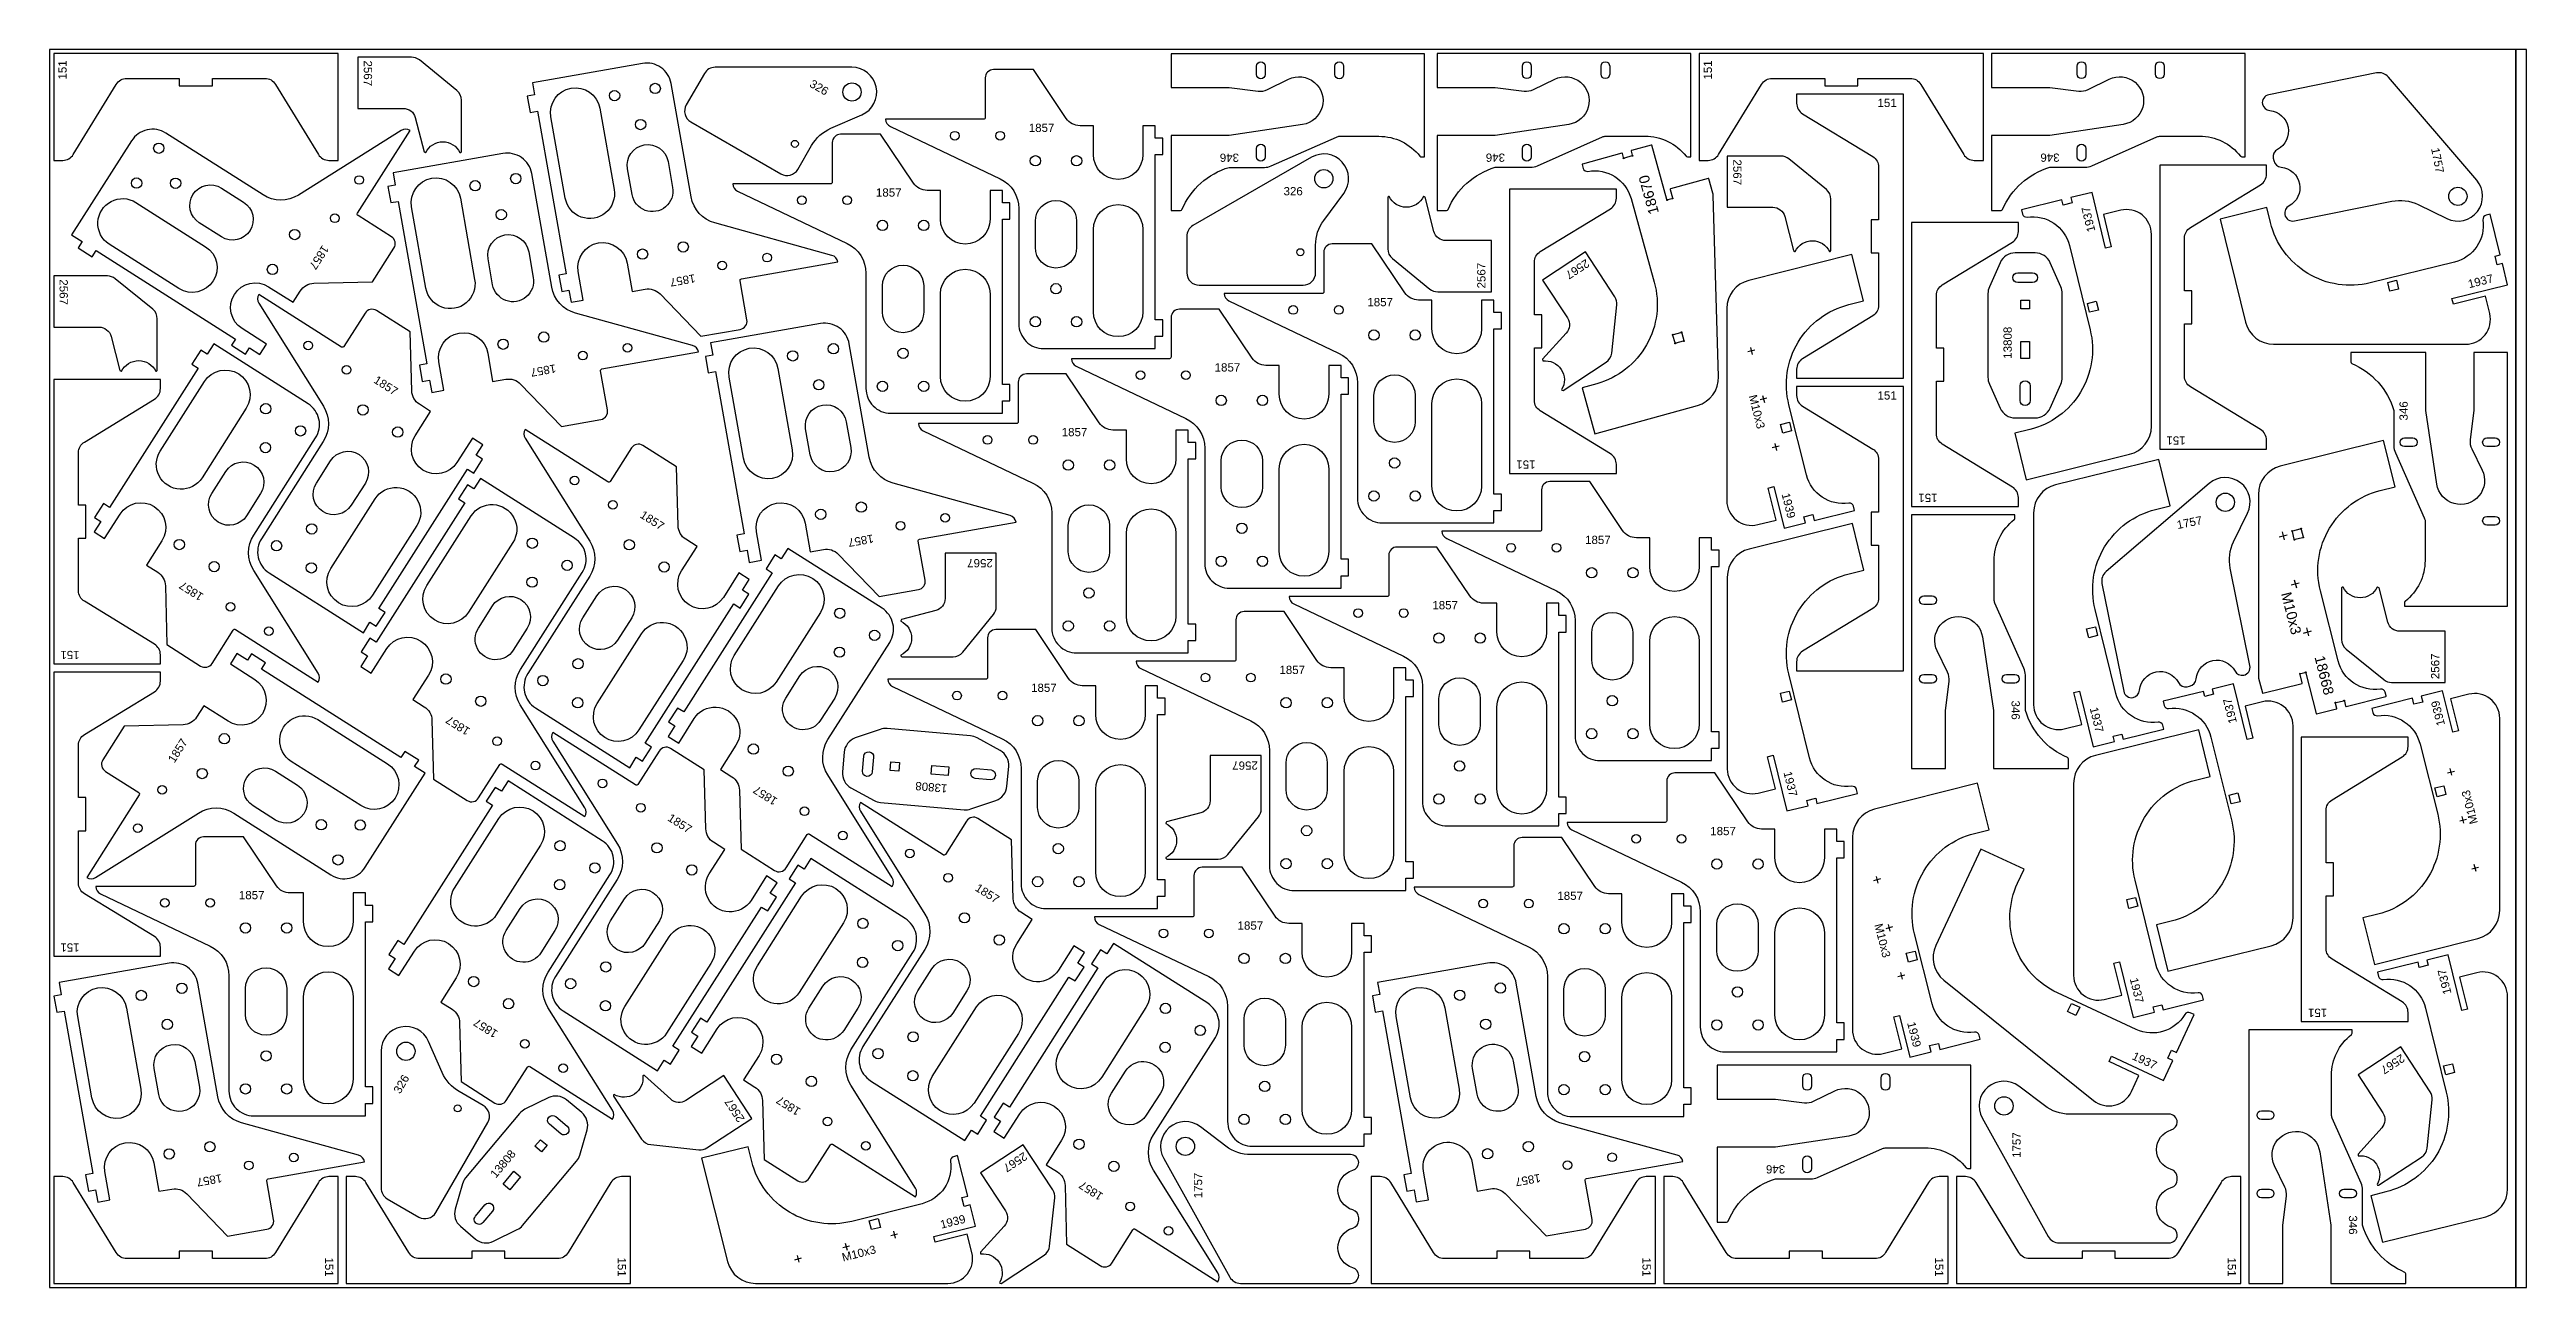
# Model space of a CAD drawing. Header units: millimetres. Extents: x 0 to 3000, y 0 to 1500.
import ezdxf

# ---------------------------------------------------------------- set-up
doc = ezdxf.new("R2010")
doc.units = ezdxf.units.MM
doc.header["$MEASUREMENT"] = 0
for name, color, linetype, true_color in [('CuttingLine', 18, 'Continuous', 0x000000), ('Offcut', 18, 'Continuous', 0x000000), ('Sheet', 18, 'Continuous', 0x000000)]:
    doc.layers.add(name, color=color, linetype=linetype, true_color=true_color)
doc.layers.add('Gravír', color=2, linetype='Continuous')
doc.styles.add('arial.ttf', font='txt', dxfattribs={"height": 0.2})

msp = doc.modelspace()

# ---------------------------------------------------------------- texts
at = {"layer": 'Gravír', "color": 2, "attachment_point": 7, "style": 'arial.ttf'}
for s, insert, char_height, rotation in [('151', (20.8, 1463.6), 10, 90), ('2567', (380.5, 1486.7), 10, 270), ('151', (2013.6, 1463.6), 10, 90), ('326', (919.5, 1455.4), 10, 330), ('1757', (2884.3, 1379.9), 10, 281.4275), ('346', (1440.7, 1374), 10, 180), ('346', (1762.9, 1374.1), 10, 180), ('2567', (2039.1, 1366.8), 10, 270), ('346', (2434.6, 1374.1), 10, 180), ('18670', (1949.6, 1302.3), 12.5, 105.5449), ('1937', (2478.1, 1280.3), 10, 103.83), ('1857', (330.5, 1263.9), 10, 237.5544), ('2567', (1739.3, 1210.5), 10, 90), ('2567', (1860.8, 1246.6), 10, 213.2095), ('2567', (12, 1221.6), 10, 270), ('1857', (781.3, 1228), 10, 190), ('1937', (2930.6, 1210.6), 10, 13.83), ('13808', (2376.7, 1125.3), 10, 90), ('1857', (612.5, 1118.8), 10, 190), ('1857', (391.5, 1096.9), 10, 327.5544), ('M10x3', (2057.9, 1080.2), 10, 284.127), ('346', (2856.3, 1050.5), 10, 90), ('151', (2587.2, 1031.4), 10, 180), ('151', (1799.8, 1002.2), 10, 180), ('1939', (2097.6, 961.2), 10, 284.127), ('151', (2286.7, 961.9), 10, 180), ('1857', (714.1, 933.5), 10, 327.5544), ('1757', (2577.6, 918.8), 10, 11.4275), ('1857', (997.1, 912.6), 10, 190), ('2567', (1142.5, 882.7), 10, 180), ('1857', (187.5, 839.8), 10, 147.5544), ('M10x3', (2702.5, 840.8), 12.5, 284.127), ('151', (36.4, 771.5), 10, 180), ('18668', (2743, 763.8), 12.5, 284.127), ('2567', (2894.6, 737.1), 10, 90), ('1857', (510.4, 676.8), 10, 147.5544), ('346', (2376.2, 711.2), 10, 270), ('1937', (2470.8, 701.8), 10, 283.8301), ('1937', (2649.6, 684.7), 10, 103.83), ('1939', (2901.6, 681.9), 10, 104.127), ('1857', (151.3, 634.7), 10, 57.5544), ('2567', (1463.5, 637.5), 10, 180), ('1857', (882.7, 592), 10, 147.5544), ('13808', (1087.8, 609.5), 10, 175), ('1937', (2099.9, 624), 10, 283.8301), ('M10x3', (2941.3, 562.9), 10, 104.127), ('1857', (747.6, 566.3), 10, 327.5544), ('1857', (1120, 481.5), 10, 327.5544), ('M10x3', (2210, 439.4), 10, 284.127), ('151', (36.4, 417.1), 10, 180), ('1937', (2519.3, 373.9), 10, 283.8301), ('1937', (2909.4, 356.5), 10, 103.83), ('151', (2758.7, 338), 10, 180), ('1857', (544, 310.2), 10, 147.5544), ('1939', (2249.7, 320.4), 10, 284.127), ('1937', (2521.3, 276.8), 10, 335), ('2567', (2848.3, 283.4), 10, 213.2095), ('326', (424.7, 233.8), 10, 60), ('2567', (842.5, 204.4), 10, 123.2095), ('1857', (910.7, 216.1), 10, 147.5544), ('1757', (2387.6, 157), 10, 90), ('13808', (540.6, 131.7), 10, 50), ('2567', (1179.9, 164.6), 10, 213.2095), ('1857', (208.1, 137.6), 10, 190), ('1857', (1277.2, 113.2), 10, 147.5544), ('1757', (1396.2, 108), 10, 90), ('1857', (1805, 137.9), 10, 190), ('346', (2102.2, 148.3), 10, 180), ('1939', (1080.2, 71), 10, 14.127), ('346', (2784.8, 87.4), 10, 270), ('151', (333.6, 36.4), 10, 270), ('151', (688, 36.4), 10, 270), ('M10x3', (961.2, 31.3), 10, 14.127), ('151', (1929.2, 36.4), 10, 270), ('151', (2283.6, 36.4), 10, 270), ('151', (2638, 36.4), 10, 270)]:
    msp.add_mtext(s, dxfattribs=dict(at, insert=insert, char_height=char_height, rotation=rotation))
at = {"layer": 'Gravír', "color": 2, "char_height": 10, "attachment_point": 7, "style": 'arial.ttf'}
for s, insert in [('151', (2214, 1430.2)), ('1857', (1186, 1400)), ('1857', (1000.9, 1321.6)), ('326', (1494.6, 1323.2)), ('1857', (1596.1, 1188.8)), ('1857', (1411.1, 1109.7)), ('151', (2214, 1075.7)), ('1857', (1225.9, 1031.3)), ('1857', (1859.8, 900.7)), ('1857', (1674.8, 821.6)), ('1857', (1489.6, 743.2)), ('1857', (1188.8, 721.5)), ('1857', (2011.4, 547.9)), ('1857', (229.3, 470.3)), ('1857', (1826.2, 469.5)), ('1857', (1438.9, 433.4))]:
    msp.add_mtext(s, dxfattribs=dict(at, insert=insert))

# ---------------------------------------------------------------- linework, layer by layer
at = {"color": 7}
for points in [[(349.4, 1365.7), (349.4, 1495), (5, 1495), (5, 1365.7), (16, 1365.7, 0.261313), (28.8, 1372.9), (80.7, 1457.8, -0.261313), (93.5, 1465), (157.2, 1465), (157.2, 1456), (197.2, 1456), (197.2, 1465), (260.9, 1465, -0.261313), (273.7, 1457.8), (325.6, 1372.9, 0.261313), (338.4, 1365.7)], [(373.4, 1490.7), (373.4, 1428.7), (428.4, 1428.7, -0.341581), (443, 1417.5), (453.7, 1376.2), (455.3, 1375.2), (455.7, 1375.2, -0.627646), (497.1, 1375.2), (497.9, 1375.2), (498.9, 1376.2), (498.9, 1438.6, 0.225391), (493.4, 1450.2), (447.9, 1487.3, 0.1727), (438.4, 1490.7)], [(954.8, 1242.6, 0.28928), (947.6, 1250.6), (805.8, 1289.8, -0.28928), (777.1, 1321.4), (752.8, 1458.9, 0.414214), (718.1, 1483.2), (584.8, 1459.7), (587.4, 1444.9), (578.6, 1443.4), (582.1, 1423.7), (590.9, 1425.2), (625.7, 1228.3), (616.8, 1226.7), (620.3, 1207), (629.1, 1208.6), (631.7, 1193.8), (646.5, 1196.4), (640.4, 1230.9, -1), (699.5, 1241.3), (705.6, 1206.8), (721.5, 1209.6, -0.249328), (739.4, 1203.8), (789, 1152.5), (836.6, 1160.9, 0.414214), (844.7, 1172.5), (836.3, 1219.7, -0.414214), (838, 1222)], [(771.2, 1432.8, 0.414214), (776.7, 1412.3), (885.8, 1349.3, 0.414214), (906.3, 1354.8), (923, 1383.8, -0.160487), (946.4, 1404.6), (983.9, 1421, 0.813185), (971.9, 1478.5), (806.2, 1478.5, 0.267949), (793.2, 1471)], [(1012.7, 1415.6, 0.28928), (1018.4, 1406.6), (1151.2, 1343.4, -0.28928), (1174, 1307.2), (1174, 1167.6, 0.414214), (1204, 1137.6), (1339.3, 1137.6), (1339.3, 1152.6), (1348.3, 1152.6), (1348.3, 1172.6), (1339.3, 1172.6), (1339.3, 1372.6), (1348.3, 1372.6), (1348.3, 1392.6), (1339.3, 1392.6), (1339.3, 1407.6), (1324.3, 1407.6), (1324.3, 1372.6, -1), (1264.3, 1372.6), (1264.3, 1407.6), (1248.1, 1407.6, -0.249328), (1231.5, 1416.5), (1191.6, 1475.6), (1143.3, 1475.6, 0.414214), (1133.3, 1465.6), (1133.3, 1417.6, -0.414214), (1131.3, 1415.6)], [(1665.5, 1494.9), (1358.3, 1494.9), (1358.3, 1453.9), (1428.7, 1453.9), (1463.9, 1449.6, 0.144993), (1475.1, 1451.5), (1500.7, 1464, -1.165564), (1517.7, 1409.2), (1428.7, 1395.9), (1358.3, 1395.9), (1358.3, 1304.9), (1369.7, 1304.9, 0.300796), (1371.6, 1306.1, -0.223466), (1428.7, 1357.2), (1471.6, 1357.2, 0.105104), (1479.7, 1358.9), (1558.6, 1394, -0.105104), (1562.7, 1394.9), (1610.2, 1394.9, -0.230961), (1659.8, 1370.7, 0.230961), (1661.4, 1369.9), (1665.5, 1369.9)], [(1472.4, 1479.9), (1472.4, 1469.9, -1), (1461.9, 1469.9), (1461.9, 1479.9, -1)], [(1567.4, 1479.9), (1567.4, 1469.9, -1), (1556.9, 1469.9), (1556.9, 1479.9, -1)], [(1987.8, 1495), (1680.6, 1495), (1680.6, 1454), (1751, 1454), (1786.1, 1449.7, 0.144993), (1797.3, 1451.6), (1823, 1464.1, -1.165564), (1840, 1409.3), (1751, 1396), (1680.6, 1396), (1680.6, 1305), (1692, 1305, 0.300796), (1693.8, 1306.2, -0.223466), (1751, 1357.3), (1793.8, 1357.3, 0.105104), (1802, 1359), (1880.9, 1394.1, -0.105104), (1885, 1395), (1932.4, 1395, -0.230961), (1982.1, 1370.8, 0.230961), (1983.7, 1370), (1987.8, 1370)], [(1794.6, 1480), (1794.6, 1470, -1), (1784.1, 1470), (1784.1, 1480, -1)], [(1889.6, 1480), (1889.6, 1470, -1), (1879.1, 1470), (1879.1, 1480, -1)], [(2342.2, 1365.7), (2342.2, 1495), (1997.8, 1495), (1997.8, 1365.7), (2008.8, 1365.7, 0.261313), (2021.6, 1372.9), (2073.5, 1457.8, -0.261313), (2086.3, 1465), (2150, 1465), (2150, 1456), (2190, 1456), (2190, 1465), (2253.7, 1465, -0.261313), (2266.5, 1457.8), (2318.4, 1372.9, 0.261313), (2331.2, 1365.7)], [(2659.4, 1495), (2352.2, 1495), (2352.2, 1454), (2422.6, 1454), (2457.7, 1449.7, 0.144993), (2469, 1451.6), (2494.6, 1464.1, -1.165564), (2511.6, 1409.3), (2422.6, 1396), (2352.2, 1396), (2352.2, 1305), (2363.6, 1305, 0.300796), (2365.5, 1306.2, -0.223466), (2422.6, 1357.3), (2465.5, 1357.3, 0.105104), (2473.6, 1359), (2552.5, 1394.1, -0.105104), (2556.6, 1395), (2604.1, 1395, -0.230961), (2653.7, 1370.8, 0.230961), (2655.3, 1370), (2659.4, 1370)], [(2466.3, 1480), (2466.3, 1470, -1), (2455.8, 1470), (2455.8, 1480, -1)], [(2561.3, 1480), (2561.3, 1470, -1), (2550.8, 1470), (2550.8, 1480, -1)], [(2688.1, 1445.2, 0.406312), (2680.2, 1433.7, 0.324188), (2689, 1426, -0.745356), (2698.5, 1379, 0.331679), (2693.4, 1368.2), (2694, 1365.4, 0.331679), (2702.9, 1357.4, -0.745356), (2712.4, 1310.4, 0.324188), (2707.2, 1299.9, 0.406312), (2719, 1292.3), (2837, 1316.2, -0.164575), (2868.8, 1312.1), (2903.7, 1295.2, 0.813185), (2939.7, 1341.6), (2832.8, 1466.6, 0.272222), (2818.5, 1471.6)], [(666.4, 1428.9), (683.8, 1330.4, -1), (624.7, 1320), (607.3, 1418.5, -1)], [(2116, 1101.6), (2245.3, 1101.6), (2245.3, 1446), (2116, 1446), (2116, 1435, 0.261313), (2123.2, 1422.2), (2208.2, 1370.3, -0.261313), (2215.3, 1357.5), (2215.3, 1293.8), (2206.3, 1293.8), (2206.3, 1253.8), (2215.3, 1253.8), (2215.3, 1190.1, -0.261313), (2208.2, 1177.3), (2123.2, 1125.4, 0.261313), (2116, 1112.6)], [(436.7, 1401.8, 0.28928), (426, 1401.8), (301.4, 1323.7, -0.28928), (258.7, 1323.8), (140.8, 1398.7, 0.414214), (99.4, 1389.5), (26.8, 1275.3), (39.5, 1267.2), (34.7, 1259.6), (51.6, 1248.9), (56.4, 1256.5), (225.2, 1149.2), (220.3, 1141.6), (237.2, 1130.9), (242, 1138.5), (254.7, 1130.4), (262.7, 1143.1), (233.2, 1161.9, -1), (265.4, 1212.5), (294.9, 1193.7), (303.6, 1207.4, -0.249328), (320, 1216.7), (391.3, 1218.6), (417.2, 1259.4, 0.414214), (414.2, 1273.2), (373.7, 1298.9, -0.414214), (373, 1301.7)], [(749.2, 1364.2), (754.7, 1332.9, -1), (705.5, 1324.2), (700, 1355.5, -1)], [(827.5, 1337.3, 0.28928), (833.2, 1328.2), (966, 1265, -0.28928), (988.8, 1228.9), (988.8, 1089.3, 0.414214), (1018.8, 1059.3), (1154.1, 1059.3), (1154.1, 1074.3), (1163.1, 1074.3), (1163.1, 1094.3), (1154.1, 1094.3), (1154.1, 1294.3), (1163.1, 1294.3), (1163.1, 1314.3), (1154.1, 1314.3), (1154.1, 1329.3), (1139.1, 1329.3), (1139.1, 1294.3, -1), (1079.1, 1294.3), (1079.1, 1329.3), (1062.9, 1329.3, -0.249328), (1046.4, 1338.1), (1006.4, 1397.3), (958.1, 1397.3, 0.414214), (948.1, 1387.3), (948.1, 1339.3, -0.414214), (946.1, 1337.3)], [(1472.4, 1379.9), (1472.4, 1369.9, -1), (1461.9, 1369.9), (1461.9, 1379.9, -1)], [(1794.6, 1380), (1794.6, 1370, -1), (1784.1, 1370), (1784.1, 1380, -1)], [(1995.9, 1068.8, 0.345157), (2021.5, 1103.5), (2014.9, 1323.5, 0.060418), (2014.5, 1325.9), (2009.6, 1343.5, 0.414214), (2009, 1343.8), (1963.1, 1331.1, 0.414214), (1962.8, 1330.4), (1965.6, 1320.3, 0.267949), (1965.9, 1320, -1.303225), (1965.5, 1319.1, 0.267949), (1965, 1319.2), (1959.9, 1317.8, 0.267949), (1959.6, 1317.5, -1.303225), (1958.7, 1317.9, 0.267949), (1958.8, 1318.4), (1940.6, 1384, 0.414214), (1940, 1384.3), (1915.9, 1377.6, 0.414214), (1915.6, 1377), (1916.9, 1372.1, 0.267949), (1917.3, 1371.7, -1.303225), (1916.8, 1370.9, 0.267949), (1916.3, 1371), (1907.4, 1368.5, 0.267949), (1907.1, 1368.1, -1.303225), (1906.2, 1368.6, 0.267949), (1906.3, 1369.1), (1905, 1374.1, 0.414214), (1904.3, 1374.4), (1856.7, 1361.1, 0.414214), (1856.3, 1360.5), (1857.6, 1355.9, 0.385736), (1863.3, 1352.4, -0.385736), (1915.5, 1319.4), (1943.6, 1218.2, -0.414214), (1874.1, 1095.1), (1856.3, 1090.1), (1871.8, 1034.2)], [(2466.3, 1380), (2466.3, 1370, -1), (2455.8, 1370), (2455.8, 1380, -1)], [(785.9, 1133.5, 0.28928), (778.8, 1141.4), (637, 1180.6, -0.28928), (608.2, 1212.2), (584, 1349.7, 0.414214), (549.2, 1374), (416, 1350.5), (418.6, 1335.7), (409.7, 1334.2), (413.2, 1314.5), (422.1, 1316), (456.8, 1119.1), (447.9, 1117.5), (451.4, 1097.8), (460.3, 1099.4), (462.9, 1084.6), (477.7, 1087.2), (471.6, 1121.7, -1), (530.7, 1132.1), (536.7, 1097.6), (552.7, 1100.5, -0.249328), (570.6, 1094.6), (620.1, 1043.3), (667.7, 1051.7, 0.414214), (675.8, 1063.3), (667.5, 1110.5, -0.414214), (669.1, 1112.9)], [(1377.4, 1229.4, 0.414214), (1392.4, 1214.4), (1518.4, 1214.4, 0.414214), (1533.4, 1229.4), (1533.4, 1263, -0.160487), (1543.2, 1292.7), (1567.5, 1325.6, 0.813185), (1528.4, 1369.4), (1384.9, 1286.6, 0.267949), (1377.4, 1273.6)], [(2032.1, 1370.8), (2032.1, 1308.8), (2087.1, 1308.8, -0.341581), (2101.6, 1297.6), (2112.3, 1256.3), (2114, 1255.3), (2114.4, 1255.3, -0.627646), (2155.8, 1255.3), (2156.6, 1255.3), (2157.6, 1256.3), (2157.6, 1318.7, 0.225391), (2152.1, 1330.4), (2106.6, 1367.5, 0.1727), (2097.1, 1370.8)], [(2685.2, 1360), (2555.8, 1360), (2555.8, 1015.6), (2685.2, 1015.6), (2685.2, 1026.6, 0.261313), (2678, 1039.4), (2593, 1091.3, -0.261313), (2585.8, 1104.1), (2585.8, 1167.8), (2594.8, 1167.8), (2594.8, 1207.8), (2585.8, 1207.8), (2585.8, 1271.5, -0.261313), (2593, 1284.3), (2678, 1336.2, 0.261313), (2685.2, 1349)], [(208.3, 1332.1), (235.1, 1315.1, -1), (208.3, 1272.9), (181.4, 1289.9, -1)], [(497.6, 1319.7), (514.9, 1221.2, -1), (455.9, 1210.8), (438.5, 1309.3, -1)], [(1746.3, 1206.4), (1746.3, 1268.4), (1691.3, 1268.4, -0.341581), (1676.8, 1279.7), (1666.1, 1321), (1664.5, 1321.9), (1664.1, 1321.9, -0.627646), (1622.6, 1321.9), (1621.8, 1321.9), (1620.8, 1320.9), (1620.8, 1258.5, 0.225391), (1626.4, 1246.9), (1671.9, 1209.8, 0.1727), (1681.3, 1206.4)], [(1897.7, 1330.8), (1768.4, 1330.8), (1768.4, 986.4), (1897.7, 986.4), (1897.7, 997.4, 0.261313), (1890.5, 1010.2), (1805.6, 1062.1, -0.261313), (1798.4, 1074.9), (1798.4, 1138.6), (1807.4, 1138.6), (1807.4, 1178.6), (1798.4, 1178.6), (1798.4, 1242.3, -0.261313), (1805.6, 1255.1), (1890.5, 1307, 0.261313), (1897.7, 1319.8)], [(2519.2, 1009.5, 0.345157), (2545.8, 1043.5), (2545.8, 1276, 0.486815), (2508.7, 1305.2), (2487.6, 1300), (2497.1, 1261.1), (2490.3, 1259.5), (2473.8, 1326.9), (2448, 1320.5), (2449.6, 1314.2), (2438.9, 1311.6), (2437.3, 1317.9), (2388.3, 1305.8), (2389.6, 1300.7, 0.385737), (2395.1, 1297, -0.385736), (2446.4, 1262.4), (2471.5, 1160.5, -0.414214), (2398.3, 1039.5), (2380.3, 1035.1), (2394.2, 978.7)], [(104.6, 1314.7), (189, 1261.1, -1), (156.8, 1210.4), (72.4, 1264.1, -1)], [(1194, 1260.2), (1194, 1292, -1), (1244, 1292), (1244, 1260.2, -1)], [(1264.3, 1182.1), (1264.3, 1282.1, -1), (1324.3, 1282.1), (1324.3, 1182.1, -1)], [(2384.6, 1290.5), (2255.3, 1290.5), (2255.3, 946.1), (2384.6, 946.1), (2384.6, 957.1, 0.261313), (2377.5, 969.9), (2292.5, 1021.8, -0.261313), (2285.3, 1034.6), (2285.3, 1098.3), (2294.3, 1098.3), (2294.3, 1138.3), (2285.3, 1138.3), (2285.3, 1202, -0.261313), (2292.5, 1214.8), (2377.5, 1266.7, 0.261313), (2384.6, 1279.5)], [(2659.9, 1169.5, 0.345157), (2693.8, 1142.9), (2926.4, 1142.9, 0.486815), (2955.5, 1180), (2950.3, 1201.1), (2911.5, 1191.6), (2909.8, 1198.4), (2977.2, 1215), (2970.9, 1240.7), (2964.5, 1239.1), (2961.9, 1249.8), (2968.2, 1251.4), (2956.2, 1300.4), (2951.1, 1299.1, 0.385737), (2947.3, 1293.6, -0.385736), (2912.8, 1242.3), (2810.8, 1217.2, -0.414214), (2689.8, 1290.4), (2685.4, 1308.4), (2629.1, 1294.5)], [(580.4, 1255), (585.9, 1223.7, -1), (536.7, 1215), (531.1, 1246.3, -1)], [(1422.8, 1204.4, 0.28928), (1428.5, 1195.4), (1561.3, 1132.2, -0.28928), (1584.1, 1096), (1584.1, 956.4, 0.414214), (1614.1, 926.4), (1749.4, 926.4), (1749.4, 941.4), (1758.4, 941.4), (1758.4, 961.4), (1749.4, 961.4), (1749.4, 1161.4), (1758.4, 1161.4), (1758.4, 1181.4), (1749.4, 1181.4), (1749.4, 1196.4), (1734.4, 1196.4), (1734.4, 1161.4, -1), (1674.4, 1161.4), (1674.4, 1196.4), (1658.2, 1196.4, -0.249328), (1641.6, 1205.3), (1601.7, 1264.4), (1553.4, 1264.4, 0.414214), (1543.4, 1254.4), (1543.4, 1206.4, -0.414214), (1541.4, 1204.4)], [(1008.8, 1181.9), (1008.8, 1213.7, -1), (1058.8, 1213.7), (1058.8, 1181.9, -1)], [(1079.1, 1103.8), (1079.1, 1203.8, -1), (1139.1, 1203.8), (1139.1, 1103.8, -1)], [(1860.3, 1254.7), (1808.4, 1220.7), (1838.5, 1174.7, -0.341581), (1837.1, 1156.4), (1808.4, 1124.8), (1808.5, 1122.9), (1808.7, 1122.6, -0.627646), (1831.4, 1087.9), (1831.8, 1087.3), (1833.2, 1087), (1885.4, 1121.2, 0.225391), (1892.1, 1132.1), (1898.3, 1190.5, 0.1727), (1895.9, 1200.3)], [(2058, 1220.2, 0.343708), (2031.5, 1186.2), (2031.5, 953.4, 0.488419), (2068.9, 924.3), (2091.3, 929.9), (2081.5, 968.7), (2088.3, 970.4), (2101, 920), (2126.7, 926.5), (2124.8, 933.7), (2135.5, 936.4), (2137.3, 929.2), (2186.3, 941.5), (2185, 946.6, 0.385737), (2179.4, 950.3, -0.385736), (2128, 984.6), (2106.7, 1069.5, -0.414214), (2179.2, 1190.9), (2197.2, 1195.4), (2183, 1251.7)], [(2404.8, 1053.6, 0.296392), (2423.1, 1065.4), (2436.1, 1094.7, 0.104939), (2437.8, 1102.8), (2437.8, 1204.3, 0.104939), (2436.1, 1212.4), (2423.1, 1241.7, 0.296392), (2404.8, 1253.6), (2380.8, 1253.6, 0.296392), (2362.5, 1241.7), (2349.5, 1212.4, 0.104939), (2347.8, 1204.3), (2347.8, 1102.8, 0.104939), (2349.5, 1094.7), (2362.5, 1065.4, 0.296392), (2380.8, 1053.6)], [(5, 1225.6), (5, 1163.6), (60, 1163.6, -0.341581), (74.5, 1152.4), (85.2, 1111.1), (86.9, 1110.1), (87.3, 1110.1, -0.627646), (128.7, 1110.1), (129.5, 1110.1), (130.5, 1111.1), (130.5, 1173.5, 0.225391), (125, 1185.2), (79.5, 1222.3, 0.1727), (70, 1225.6)], [(253.6, 1203.2, 0.28928), (253.5, 1192.5), (331.7, 1067.8, -0.28928), (331.6, 1025.1), (256.7, 907.3, 0.414214), (265.9, 865.9), (380.1, 793.3), (388.1, 806), (395.7, 801.1), (406.4, 818), (398.8, 822.8), (506.1, 991.6), (513.7, 986.8), (524.5, 1003.7), (516.9, 1008.5), (524.9, 1021.2), (512.3, 1029.2), (493.5, 999.7, -1), (442.9, 1031.9), (461.6, 1061.4), (448, 1070.1, -0.249328), (438.7, 1086.4), (436.8, 1157.8), (396, 1183.7, 0.414214), (382.2, 1180.6), (356.4, 1140.1, -0.414214), (353.7, 1139.5)], [(2401.8, 1217.6), (2383.8, 1217.6, -1), (2383.8, 1229.6), (2401.8, 1229.6, -1)], [(1237.7, 1125.3, 0.28928), (1243.4, 1116.3), (1376.3, 1053, -0.28928), (1399.1, 1016.9), (1399.1, 877.3, 0.414214), (1429.1, 847.3), (1564.4, 847.3), (1564.4, 862.3), (1573.4, 862.3), (1573.4, 882.3), (1564.4, 882.3), (1564.4, 1082.3), (1573.4, 1082.3), (1573.4, 1102.3), (1564.4, 1102.3), (1564.4, 1117.3), (1549.4, 1117.3), (1549.4, 1082.3, -1), (1489.4, 1082.3), (1489.4, 1117.3), (1473.2, 1117.3, -0.249328), (1456.6, 1126.1), (1416.7, 1185.3), (1368.4, 1185.3, 0.414214), (1358.4, 1175.3), (1358.4, 1127.3, -0.414214), (1356.4, 1125.3)], [(325.4, 733.6, 0.28928), (325.4, 744.2), (247.3, 868.9, -0.28928), (247.4, 911.6), (322.3, 1029.4, 0.414214), (313.1, 1070.8), (198.9, 1143.4), (190.8, 1130.7), (183.2, 1135.6), (172.5, 1118.7), (180.1, 1113.9), (72.8, 945.1), (65.2, 949.9), (54.5, 933), (62.1, 928.2), (54, 915.5), (66.7, 907.5), (85.5, 937, -1), (136.1, 904.8), (117.3, 875.3), (131, 866.6, -0.249328), (140.3, 850.3), (142.2, 778.9), (183, 753, 0.414214), (196.8, 756.1), (222.5, 796.6, -0.414214), (225.3, 797.2)], [(1170.6, 927.3, 0.28928), (1163.4, 935.2), (1021.6, 974.5, -0.28928), (992.9, 1006.1), (968.6, 1143.5, 0.414214), (933.9, 1167.9), (800.6, 1144.4), (803.2, 1129.6), (794.4, 1128.1), (797.8, 1108.4), (806.7, 1109.9), (841.4, 913), (832.6, 911.4), (836, 891.7), (844.9, 893.3), (847.5, 878.5), (862.3, 881.1), (856.2, 915.6, -1), (915.3, 926), (921.4, 891.5), (937.3, 894.3, -0.249328), (955.2, 888.5), (1004.8, 837.2), (1052.3, 845.6, 0.414214), (1060.5, 857.1), (1052.1, 904.4, -0.414214), (1053.7, 906.7)], [(1979.3, 1146.4, 0.267949), (1978.8, 1146.5), (1969.8, 1144, 0.267949), (1969.5, 1143.7, -1.303225), (1968.7, 1144.1, 0.267949), (1968.8, 1144.6), (1966.3, 1153.6, 0.267949), (1965.9, 1153.9, -1.303225), (1966.4, 1154.8, 0.267949), (1966.9, 1154.6), (1975.8, 1157.1, 0.267949), (1976.2, 1157.5, -1.303225), (1977, 1157, 0.267949), (1976.9, 1156.5), (1979.4, 1147.6, 0.267949), (1979.7, 1147.2, -1.303225)], [(238.3, 1065.6), (184.7, 981.2, -1), (134, 1013.4), (187.7, 1097.8, -1)], [(882.2, 1113.6), (899.6, 1015.1, -1), (840.5, 1004.7), (823.1, 1103.2, -1)], [(2977.2, 825.7), (2977.2, 1132.9), (2936.2, 1132.9), (2936.2, 1062.5), (2931.9, 1027.3, 0.144993), (2933.7, 1016.1), (2946.3, 990.5, -1.165564), (2891.5, 973.5), (2878.2, 1062.5), (2878.2, 1132.9), (2787.2, 1132.9), (2787.2, 1121.5, 0.300796), (2788.4, 1119.6, -0.223466), (2839.4, 1062.5), (2839.4, 1019.6, 0.105104), (2841.2, 1011.5), (2876.3, 932.5, -0.105104), (2877.2, 928.5), (2877.2, 881, -0.230961), (2853, 831.3, 0.230961), (2852.2, 829.8), (2852.2, 825.7)], [(134.3, 1100.1), (5, 1100.1), (5, 755.7), (134.3, 755.7), (134.3, 766.7, 0.261313), (127.1, 779.5), (42.2, 831.4, -0.261313), (35, 844.2), (35, 907.9), (44, 907.9), (44, 947.9), (35, 947.9), (35, 1011.6, -0.261313), (42.2, 1024.4), (127.1, 1076.3, 0.261313), (134.3, 1089.1)], [(1052.5, 1046.9, 0.28928), (1058.2, 1037.9), (1191.1, 974.6, -0.28928), (1213.9, 938.5), (1213.9, 798.9, 0.414214), (1243.9, 768.9), (1379.2, 768.9), (1379.2, 783.9), (1388.2, 783.9), (1388.2, 803.9), (1379.2, 803.9), (1379.2, 1003.9), (1388.2, 1003.9), (1388.2, 1023.9), (1379.2, 1023.9), (1379.2, 1038.9), (1364.2, 1038.9), (1364.2, 1003.9, -1), (1304.2, 1003.9), (1304.2, 1038.9), (1288, 1038.9, -0.249328), (1271.4, 1047.7), (1231.5, 1106.9), (1183.2, 1106.9, 0.414214), (1173.2, 1096.9), (1173.2, 1048.9, -0.414214), (1171.2, 1046.9)], [(1604.1, 1049), (1604.1, 1080.8, -1), (1654.1, 1080.8), (1654.1, 1049, -1)], [(1674.4, 970.9), (1674.4, 1070.9, -1), (1734.4, 1070.9), (1734.4, 970.9, -1)], [(2116, 747.1), (2245.3, 747.1), (2245.3, 1091.6), (2116, 1091.6), (2116, 1080.6, 0.261313), (2123.2, 1067.8), (2208.2, 1015.9, -0.261313), (2215.3, 1003.1), (2215.3, 939.4), (2206.3, 939.4), (2206.3, 899.4), (2215.3, 899.4), (2215.3, 835.6, -0.261313), (2208.2, 822.8), (2123.2, 771, 0.261313), (2116, 758.1)], [(2398.8, 1074.6, -1), (2386.8, 1074.6), (2386.8, 1092.6, -1), (2398.8, 1092.6)], [(965, 1048.9), (970.5, 1017.6, -1), (921.3, 1008.9), (915.8, 1040.2, -1)], [(576.2, 1039.7, 0.28928), (576.1, 1029), (654.3, 904.4, -0.28928), (654.2, 861.7), (579.3, 743.8, 0.414214), (588.5, 702.4), (702.7, 629.8), (710.7, 642.5), (718.3, 637.7), (729, 654.6), (721.4, 659.4), (828.7, 828.2), (836.3, 823.3), (847.1, 840.2), (839.5, 845), (847.5, 857.7), (834.9, 865.8), (816.1, 836.2, -1), (765.5, 868.4), (784.2, 897.9), (770.6, 906.6, -0.249328), (761.3, 923), (759.4, 994.3), (718.6, 1020.2, 0.414214), (704.8, 1017.2), (679, 976.7, -0.414214), (676.3, 976)], [(1419.1, 969.9), (1419.1, 1001.7, -1), (1469.1, 1001.7), (1469.1, 969.9, -1)], [(1489.4, 891.8), (1489.4, 991.8, -1), (1549.4, 991.8), (1549.4, 891.8, -1)], [(2701.8, 995, 0.343708), (2675.3, 961), (2675.3, 740.5, 0.061719), (2675.6, 738.1), (2680.1, 720.4, 0.414214), (2680.7, 720), (2728.2, 732, 0.414214), (2728.5, 732.6), (2726, 742.8, 0.267949), (2725.6, 743.2, -1.303225), (2726.1, 744, 0.267949), (2726.6, 743.8), (2731.7, 745.1, 0.267949), (2732.1, 745.5, -1.303225), (2732.9, 745, 0.267949), (2732.8, 744.5), (2745.1, 695.4, 0.414214), (2745.7, 695), (2770, 701.1, 0.414214), (2770.3, 701.7), (2768.8, 707.7, 0.267949), (2768.5, 708.1, -1.303225), (2769, 708.9, 0.267949), (2769.5, 708.7), (2778.4, 711, 0.267949), (2778.8, 711.4, -1.303225), (2779.6, 710.9, 0.267949), (2779.5, 710.4), (2781, 704.4, 0.414214), (2781.6, 704.1), (2829.6, 716.1, 0.414214), (2830, 716.8), (2828.8, 721.4, 0.385736), (2823.2, 725.1, -0.385736), (2771.8, 759.3), (2750.4, 844.3, -0.414214), (2823, 965.7), (2840.9, 970.2), (2826.8, 1026.4)], [(2862.2, 1018.8), (2852.2, 1018.8, -1), (2852.2, 1029.3), (2862.2, 1029.3, -1)], [(2962.2, 1018.8), (2952.2, 1018.8, -1), (2952.2, 1029.3), (2962.2, 1029.3, -1)], [(255.7, 962), (238.7, 935.1, -1), (196.5, 962), (213.5, 988.8, -1)], [(323.2, 974.7), (340.3, 1001.6, -1), (382.5, 974.7), (365.4, 947.9, -1)], [(2429.7, 972.6, 0.345157), (2403.1, 938.6), (2403.1, 706.1, 0.486815), (2440.2, 676.9), (2461.3, 682.1), (2451.8, 721), (2458.6, 722.6), (2475.2, 655.2), (2500.9, 661.6), (2499.3, 667.9), (2510, 670.5), (2511.6, 664.2), (2560.6, 676.3), (2559.4, 681.4, 0.385737), (2553.8, 685.1, -0.385736), (2502.6, 719.7), (2477.5, 821.6, -0.414214), (2550.7, 942.6), (2568.6, 947), (2554.8, 1003.4)], [(340.6, 871.1), (394.3, 955.5, -1), (444.9, 923.3), (391.3, 838.9, -1)], [(648.3, 570.6, 0.28928), (648.3, 581.2), (570.2, 705.9, -0.28928), (570.3, 748.6), (645.2, 866.4, 0.414214), (636, 907.8), (521.8, 980.4), (513.7, 967.8), (506.1, 972.6), (495.4, 955.7), (503, 950.9), (395.7, 782.1), (388.1, 786.9), (377.4, 770.1), (385, 765.2), (376.9, 752.6), (389.6, 744.5), (408.4, 774.1, -1), (459, 741.9), (440.2, 712.3), (453.9, 703.6, -0.249328), (463.2, 687.3), (465.1, 615.9), (505.9, 590, 0.414214), (519.7, 593.1), (545.4, 633.6, -0.414214), (548.2, 634.2)], [(1686.5, 916.4, 0.28928), (1692.2, 907.4), (1825, 844.1, -0.28928), (1847.8, 808), (1847.8, 668.4, 0.414214), (1877.8, 638.4), (2013.1, 638.4), (2013.1, 653.4), (2022.1, 653.4), (2022.1, 673.4), (2013.1, 673.4), (2013.1, 873.4), (2022.1, 873.4), (2022.1, 893.4), (2013.1, 893.4), (2013.1, 908.4), (1998.1, 908.4), (1998.1, 873.4, -1), (1938.1, 873.4), (1938.1, 908.4), (1921.9, 908.4, -0.249328), (1905.3, 917.2), (1865.4, 976.4), (1817.1, 976.4, 0.414214), (1807.1, 966.4), (1807.1, 918.4, -0.414214), (1805.1, 916.4)], [(2512.2, 722.6, 0.406312), (2523.7, 714.7, 0.324188), (2531.4, 723.6, -0.745356), (2578.4, 733.1, 0.331679), (2589.2, 727.9), (2592, 728.5, 0.331679), (2600, 737.4, -0.745356), (2647, 746.9, 0.324188), (2657.5, 741.8, 0.406312), (2665.1, 753.5), (2641.2, 871.6, -0.164575), (2645.3, 903.4), (2662.3, 938.3, 0.813185), (2615.8, 974.2), (2490.8, 867.4, 0.272222), (2485.8, 853)], [(561.2, 902.6), (507.6, 818.2, -1), (456.9, 850.4), (510.6, 934.8, -1)], [(1233.9, 891.5), (1233.9, 923.3, -1), (1283.9, 923.3), (1283.9, 891.5, -1)], [(1304.2, 813.4), (1304.2, 913.4, -1), (1364.2, 913.4), (1364.2, 813.4, -1)], [(2255.3, 936.1), (2255.3, 628.9), (2296.3, 628.9), (2296.3, 699.3), (2300.6, 734.4, 0.144993), (2298.8, 745.6), (2286.3, 771.3, -1.165564), (2341, 788.3), (2354.3, 699.3), (2354.3, 628.9), (2445.3, 628.9), (2445.3, 640.3, 0.300796), (2444.1, 642.1, -0.223466), (2393.1, 699.3), (2393.1, 742.1, 0.105104), (2391.3, 750.3), (2356.2, 829.2, -0.105104), (2355.3, 833.3), (2355.3, 880.7, -0.230961), (2379.6, 930.4, 0.230961), (2380.3, 932), (2380.3, 936.1)], [(2962.2, 923.8), (2952.2, 923.8, -1), (2952.2, 934.3), (2962.2, 934.3, -1)], [(2058.7, 894.7, 0.345157), (2032.1, 860.7), (2032.1, 628.2, 0.486815), (2069.3, 599.1), (2090.4, 604.2), (2080.8, 643.1), (2087.6, 644.8), (2104.2, 577.4), (2129.9, 583.7), (2128.4, 590), (2139.1, 592.7), (2140.6, 586.3), (2189.6, 598.4), (2188.4, 603.5, 0.385737), (2182.8, 607.3, -0.385736), (2131.6, 641.8), (2106.5, 743.7, -0.414214), (2179.7, 864.8), (2197.6, 869.2), (2183.8, 925.5)], [(2716.6, 917, 0.267949), (2717.1, 916.9), (2726.1, 919.1, 0.267949), (2726.4, 919.5, -1.303225), (2727.3, 919, 0.267949), (2727.1, 918.5), (2729.4, 909.5, 0.267949), (2729.7, 909.1, -1.303225), (2729.2, 908.3, 0.267949), (2728.8, 908.4), (2719.8, 906.2, 0.267949), (2719.4, 905.8, -1.303225), (2718.6, 906.3, 0.267949), (2718.7, 906.8), (2716.5, 915.8, 0.267949), (2716.1, 916.2, -1.303225)], [(1020.7, 485.8, 0.28928), (1020.7, 496.5), (942.5, 621.1, -0.28928), (942.7, 663.8), (1017.6, 781.6, 0.414214), (1008.3, 823), (894.2, 895.6), (886.1, 883), (878.5, 887.8), (867.8, 870.9), (875.4, 866.1), (768.1, 697.3), (760.5, 702.1), (749.8, 685.3), (757.3, 680.4), (749.3, 667.8), (762, 659.7), (780.7, 689.3, -1), (831.4, 657.1), (812.6, 627.5), (826.3, 618.9, -0.249328), (835.5, 602.5), (837.5, 531.2), (878.2, 505.2, 0.414214), (892, 508.3), (917.8, 548.8, -0.414214), (920.5, 549.4)], [(1146.6, 889.8), (1084.6, 889.8), (1084.6, 834.8, -0.341581), (1073.3, 820.2), (1032, 809.5), (1031.1, 807.9), (1031.1, 807.5, -0.627646), (1031.1, 766), (1031.1, 765.3), (1032.1, 764.3), (1094.5, 764.3, 0.225391), (1106.1, 769.8), (1143.2, 815.3, 0.1727), (1146.6, 824.8)], [(1501.4, 837.2, 0.28928), (1507.1, 828.2), (1639.9, 765, -0.28928), (1662.8, 728.8), (1662.8, 589.2, 0.414214), (1692.8, 559.2), (1828.1, 559.2), (1828.1, 574.2), (1837.1, 574.2), (1837.1, 594.2), (1828.1, 594.2), (1828.1, 794.2), (1837.1, 794.2), (1837.1, 814.2), (1828.1, 814.2), (1828.1, 829.2), (1813.1, 829.2), (1813.1, 794.2, -1), (1753.1, 794.2), (1753.1, 829.2), (1736.9, 829.2, -0.249328), (1720.3, 838.1), (1680.4, 897.2), (1632.1, 897.2, 0.414214), (1622.1, 887.2), (1622.1, 839.2, -0.414214), (1620.1, 837.2)], [(645.8, 811.3), (662.9, 838.1, -1), (705.1, 811.3), (688, 784.4, -1)], [(933.6, 817.8), (879.9, 733.5, -1), (829.3, 765.6), (882.9, 850, -1)], [(2901.6, 733.1), (2901.6, 795.1), (2846.6, 795.1, -0.341581), (2832.1, 806.3), (2821.4, 847.6), (2819.7, 848.6), (2819.3, 848.6, -0.627646), (2777.9, 848.6), (2777.1, 848.6), (2776.1, 847.6), (2776.1, 785.2, 0.225391), (2781.6, 773.6), (2827.1, 736.5, 0.1727), (2836.6, 733.1)], [(578.6, 799), (561.6, 772.2, -1), (519.4, 799), (536.4, 825.8, -1)], [(1316.2, 758.9, 0.28928), (1321.9, 749.8), (1454.8, 686.6, -0.28928), (1477.6, 650.5), (1477.6, 510.9, 0.414214), (1507.6, 480.9), (1642.9, 480.9), (1642.9, 495.9), (1651.9, 495.9), (1651.9, 515.9), (1642.9, 515.9), (1642.9, 715.9), (1651.9, 715.9), (1651.9, 735.9), (1642.9, 735.9), (1642.9, 750.9), (1627.9, 750.9), (1627.9, 715.9, -1), (1567.9, 715.9), (1567.9, 750.9), (1551.7, 750.9, -0.249328), (1535.1, 759.7), (1495.2, 818.9), (1446.9, 818.9, 0.414214), (1436.9, 808.9), (1436.9, 760.9, -0.414214), (1434.9, 758.9)], [(1867.8, 761), (1867.8, 792.8, -1), (1917.8, 792.8), (1917.8, 761, -1)], [(1938.1, 682.9), (1938.1, 782.9, -1), (1998.1, 782.9), (1998.1, 682.9, -1)], [(2270.3, 837.9), (2280.3, 837.9, -1), (2280.3, 827.4), (2270.3, 827.4, -1)], [(663.3, 707.6), (716.9, 792, -1), (767.5, 759.8), (713.9, 675.5, -1)], [(1015.4, 737.1, 0.28928), (1021.1, 728.1), (1154, 664.8, -0.28928), (1176.8, 628.7), (1176.8, 489.1, 0.414214), (1206.8, 459.1), (1342.1, 459.1), (1342.1, 474.1), (1351.1, 474.1), (1351.1, 494.1), (1342.1, 494.1), (1342.1, 694.1), (1351.1, 694.1), (1351.1, 714.1), (1342.1, 714.1), (1342.1, 729.1), (1327.1, 729.1), (1327.1, 694.1, -1), (1267.1, 694.1), (1267.1, 729.1), (1250.9, 729.1, -0.249328), (1234.3, 738), (1194.4, 797.1), (1146.1, 797.1, 0.414214), (1136.1, 787.1), (1136.1, 739.1, -0.414214), (1134.1, 737.1)], [(45, 496.8, 0.28928), (55.7, 496.7), (180.4, 574.9, -0.28928), (223.1, 574.8), (340.9, 499.9, 0.414214), (382.3, 509.1), (454.9, 623.3), (442.2, 631.3), (447.1, 638.9), (430.2, 649.6), (425.4, 642), (256.6, 749.3), (261.4, 756.9), (244.5, 767.7), (239.7, 760.1), (227, 768.1), (219, 755.5), (248.5, 736.7, -1), (216.3, 686), (186.8, 704.8), (178.1, 691.2, -0.249328), (161.8, 681.9), (90.4, 680), (64.5, 639.2, 0.414214), (67.6, 625.4), (108.1, 599.6, -0.414214), (108.7, 596.9)], [(951, 714.2), (933.9, 687.4, -1), (891.7, 714.2), (908.8, 741, -1)], [(134.3, 745.7), (5, 745.7), (5, 401.3), (134.3, 401.3), (134.3, 412.3, 0.261313), (127.1, 425.1), (42.2, 477, -0.261313), (35, 489.8), (35, 553.5), (44, 553.5), (44, 593.5), (35, 593.5), (35, 657.2, -0.261313), (42.2, 670), (127.1, 721.9, 0.261313), (134.3, 734.7)], [(1682.8, 681.8), (1682.8, 713.6, -1), (1732.8, 713.6), (1732.8, 681.8, -1)], [(1753.1, 603.7), (1753.1, 703.7, -1), (1813.1, 703.7), (1813.1, 603.7, -1)], [(2270.3, 742.9), (2280.3, 742.9, -1), (2280.3, 732.4), (2270.3, 732.4, -1)], [(2370.3, 742.9), (2380.3, 742.9, -1), (2380.3, 732.4), (2370.3, 732.4, -1)], [(2690.7, 414, 0.345157), (2717.3, 447.9), (2717.3, 680.5, 0.486815), (2680.2, 709.6), (2659.1, 704.4), (2668.6, 665.6), (2661.8, 663.9), (2645.2, 731.3), (2619.5, 725), (2621.1, 718.7), (2610.4, 716), (2608.8, 722.3), (2559.8, 710.3), (2561.1, 705.2, 0.385737), (2566.6, 701.4, -0.385736), (2617.9, 666.9), (2643, 564.9, -0.414214), (2569.8, 443.9), (2551.8, 439.5), (2565.7, 383.2)], [(2941.2, 422.9, 0.343708), (2967.6, 456.8), (2967.6, 689.7, 0.488419), (2930.3, 718.8), (2907.9, 713.2), (2917.6, 674.4), (2910.9, 672.7), (2898.2, 723.1), (2872.5, 716.6), (2874.3, 709.3), (2863.6, 706.7), (2861.8, 713.9), (2812.8, 701.6), (2814.1, 696.5, 0.385737), (2819.7, 692.8, -0.385736), (2871.1, 658.5), (2892.5, 573.6, -0.414214), (2819.9, 452.2), (2802, 447.7), (2816.1, 391.4)], [(377.1, 583.8), (292.7, 637.5, -1), (324.9, 688.1), (409.3, 634.5, -1)], [(609.7, 672.5, 0.28928), (609.7, 661.8), (687.9, 537.2, -0.28928), (687.7, 494.5), (612.8, 376.7, 0.414214), (622, 335.3), (736.2, 262.7), (744.3, 275.3), (751.9, 270.5), (762.6, 287.4), (755, 292.2), (862.3, 461), (869.9, 456.2), (880.6, 473), (873, 477.9), (881.1, 490.5), (868.4, 498.6), (849.6, 469, -1), (799, 501.2), (817.8, 530.8), (804.1, 539.4, -0.249328), (794.9, 555.8), (792.9, 627.1), (752.2, 653.1, 0.414214), (738.4, 650), (712.6, 609.5, -0.414214), (709.8, 608.9)], [(1161.7, 631.2, 0.296392), (1151.5, 650.5), (1123.5, 666, 0.104939), (1115.5, 668.4), (1014.4, 677.2, 0.104939), (1006.2, 676.2), (975.9, 665.8, 0.296392), (962.5, 648.7), (960.4, 624.8, 0.296392), (970.6, 605.5), (998.6, 590, 0.104939), (1006.6, 587.6), (1107.7, 578.7, 0.104939), (1115.9, 579.8), (1146.2, 590.2, 0.296392), (1159.6, 607.3)], [(1497.6, 603.5), (1497.6, 635.3, -1), (1547.6, 635.3), (1547.6, 603.5, -1)], [(2478.1, 644.7, 0.345157), (2451.5, 610.7), (2451.5, 378.1, 0.486815), (2488.7, 349), (2509.8, 354.2), (2500.2, 393), (2507, 394.7), (2523.6, 327.3), (2549.3, 333.7), (2547.8, 340), (2558.4, 342.6), (2560, 336.3), (2609, 348.4), (2607.8, 353.5, 0.385737), (2602.2, 357.2, -0.385736), (2551, 391.7), (2525.9, 493.7, -0.414214), (2599.1, 614.7), (2617, 619.1), (2603.2, 675.5)], [(2856.6, 666.6), (2727.3, 666.6), (2727.3, 322.2), (2856.6, 322.2), (2856.6, 333.2, 0.261313), (2849.5, 346), (2764.5, 397.9, -0.261313), (2757.3, 410.7), (2757.3, 474.4), (2766.3, 474.4), (2766.3, 514.4), (2757.3, 514.4), (2757.3, 578.1, -0.261313), (2764.5, 590.9), (2849.5, 642.8, 0.261313), (2856.6, 655.6)], [(998.1, 642.5), (996.5, 624.6, -1), (984.6, 625.7), (986.1, 643.6, -1)], [(1196.8, 581.7), (1196.8, 613.5, -1), (1246.8, 613.5), (1246.8, 581.7, -1)], [(1267.1, 503.6), (1267.1, 603.6, -1), (1327.1, 603.6), (1327.1, 503.6, -1)], [(1467.6, 644.6), (1405.6, 644.6), (1405.6, 589.6, -0.341581), (1394.3, 575.1), (1353, 564.3), (1352.1, 562.7), (1352.1, 562.3, -0.627646), (1352.1, 520.9), (1352.1, 520.1), (1353.1, 519.1), (1415.5, 519.1, 0.225391), (1427.1, 524.6), (1464.2, 570.1, 0.1727), (1467.6, 579.6)], [(1567.9, 525.4), (1567.9, 625.4, -1), (1627.9, 625.4), (1627.9, 525.4, -1)], [(273.5, 566.4), (246.6, 583.5, -1), (273.5, 625.7), (300.3, 608.6, -1)], [(681.9, 204, 0.28928), (681.9, 214.7), (603.7, 339.3, -0.28928), (603.9, 382), (678.8, 499.9, 0.414214), (669.5, 541.3), (555.4, 613.9), (547.3, 601.2), (539.7, 606), (529, 589.1), (536.6, 584.3), (429.3, 415.5), (421.7, 420.4), (411, 403.5), (418.6, 398.7), (410.5, 386), (423.2, 378), (442, 407.5, -1), (492.6, 375.3), (473.8, 345.8), (487.5, 337.1, -0.249328), (496.7, 320.7), (498.7, 249.4), (539.4, 223.5, 0.414214), (553.2, 226.5), (579, 267, -0.414214), (581.8, 267.7)], [(1140.3, 627.1, -1), (1139.2, 615.1), (1121.3, 616.7, -1), (1122.3, 628.7)], [(1838.1, 563.5, 0.28928), (1843.8, 554.5), (1976.6, 491.2, -0.28928), (1999.4, 455.1), (1999.4, 315.5, 0.414214), (2029.4, 285.5), (2164.7, 285.5), (2164.7, 300.5), (2173.7, 300.5), (2173.7, 320.5), (2164.7, 320.5), (2164.7, 520.5), (2173.7, 520.5), (2173.7, 540.5), (2164.7, 540.5), (2164.7, 555.5), (2149.7, 555.5), (2149.7, 520.5, -1), (2089.7, 520.5), (2089.7, 555.5), (2073.5, 555.5, -0.249328), (2056.9, 564.3), (2017, 623.5), (1968.7, 623.5, 0.414214), (1958.7, 613.5), (1958.7, 565.5, -0.414214), (1956.7, 563.5)], [(2210.2, 579.4, 0.343708), (2183.7, 545.5), (2183.7, 312.6, 0.488419), (2221, 283.5), (2243.4, 289.2), (2233.7, 327.9), (2240.5, 329.7), (2253.1, 279.2), (2278.8, 285.7), (2277, 293), (2287.7, 295.7), (2289.5, 288.4), (2338.5, 300.7), (2337.2, 305.8, 0.385737), (2331.6, 309.5, -0.385736), (2280.2, 343.8), (2258.8, 428.7, -0.414214), (2331.4, 550.1), (2349.3, 554.6), (2335.2, 610.9)], [(594.8, 536.1), (541.1, 451.7, -1), (490.5, 483.9), (544.2, 568.3, -1)], [(982.1, 587.7, 0.28928), (982.1, 577.1), (1060.2, 452.4, -0.28928), (1060.1, 409.7), (985.2, 291.9, 0.414214), (994.4, 250.5), (1108.6, 177.9), (1116.6, 190.6), (1124.2, 185.7), (1135, 202.6), (1127.4, 207.4), (1234.7, 376.2), (1242.3, 371.4), (1253, 388.3), (1245.4, 393.1), (1253.4, 405.7), (1240.8, 413.8), (1222, 384.3, -1), (1171.4, 416.4), (1190.2, 446), (1176.5, 454.7, -0.249328), (1167.2, 471), (1165.3, 542.4), (1124.5, 568.3, 0.414214), (1110.7, 565.2), (1085, 524.7, -0.414214), (1082.2, 524.1)], [(56, 486, 0.28928), (61.7, 476.9), (194.5, 413.7, -0.28928), (217.3, 377.6), (217.3, 238, 0.414214), (247.3, 208), (382.6, 208), (382.6, 223), (391.6, 223), (391.6, 243), (382.6, 243), (382.6, 443), (391.6, 443), (391.6, 463), (382.6, 463), (382.6, 478), (367.6, 478), (367.6, 443, -1), (307.6, 443), (307.6, 478), (291.4, 478, -0.249328), (274.8, 486.8), (234.9, 546), (186.6, 546, 0.414214), (176.6, 536), (176.6, 488, -0.414214), (174.6, 486)], [(1652.9, 485.1, 0.28928), (1658.6, 476.1), (1791.4, 412.8, -0.28928), (1814.2, 376.7), (1814.2, 237.1, 0.414214), (1844.2, 207.1), (1979.5, 207.1), (1979.5, 222.1), (1988.5, 222.1), (1988.5, 242.1), (1979.5, 242.1), (1979.5, 442.1), (1988.5, 442.1), (1988.5, 462.1), (1979.5, 462.1), (1979.5, 477.1), (1964.5, 477.1), (1964.5, 442.1, -1), (1904.5, 442.1), (1904.5, 477.1), (1888.3, 477.1, -0.249328), (1871.7, 485.9), (1831.8, 545.1), (1783.5, 545.1, 0.414214), (1773.5, 535.1), (1773.5, 487.1, -0.414214), (1771.5, 485.1)], [(1048.7, 109.9, 0.28928), (1048.7, 120.5), (970.5, 245.2, -0.28928), (970.7, 287.9), (1045.6, 405.7, 0.414214), (1036.3, 447.1), (922.2, 519.7), (914.1, 507), (906.5, 511.9), (895.8, 495), (903.4, 490.2), (796.1, 321.4), (788.5, 326.2), (777.7, 309.3), (785.3, 304.5), (777.3, 291.9), (790, 283.8), (808.7, 313.3, -1), (859.4, 281.2), (840.6, 251.6), (854.3, 242.9, -0.249328), (863.5, 226.6), (865.5, 155.2), (906.2, 129.3, 0.414214), (920, 132.4), (945.8, 172.9, -0.414214), (948.5, 173.5)], [(2284.6, 414.5, 0.345157), (2294.4, 372.4), (2475.5, 226.6, 0.486815), (2521.5, 237.3), (2530.7, 257), (2494.4, 273.9), (2497.4, 280.3), (2560.3, 250.9), (2571.5, 274.9), (2565.6, 277.7), (2570.2, 287.7), (2576.1, 284.9), (2597.5, 330.7), (2592.7, 332.9, 0.385737), (2586.3, 330.9, -0.385736), (2527.3, 312.7), (2432.1, 357, -0.414214), (2383.7, 489.9), (2391.6, 506.7), (2339, 531.2)], [(679.4, 444.1), (696.4, 470.9, -1), (738.6, 444.1), (721.6, 417.3, -1)], [(961.6, 441.9), (907.9, 357.5, -1), (857.3, 389.7), (910.9, 474.1, -1)], [(1265.5, 449.1, 0.28928), (1271.2, 440), (1404, 376.8, -0.28928), (1426.8, 340.7), (1426.8, 201.1, 0.414214), (1456.8, 171.1), (1592.1, 171.1), (1592.1, 186.1), (1601.1, 186.1), (1601.1, 206.1), (1592.1, 206.1), (1592.1, 406.1), (1601.1, 406.1), (1601.1, 426.1), (1592.1, 426.1), (1592.1, 441.1), (1577.1, 441.1), (1577.1, 406.1, -1), (1517.1, 406.1), (1517.1, 441.1), (1500.9, 441.1, -0.249328), (1484.3, 449.9), (1444.4, 509.1), (1396.1, 509.1, 0.414214), (1386.1, 499.1), (1386.1, 451.1, -0.414214), (1384.1, 449.1)], [(612.2, 432.4), (595.2, 405.6, -1), (553, 432.4), (570, 459.3, -1)], [(2019.4, 408.1), (2019.4, 439.9, -1), (2069.4, 439.9), (2069.4, 408.1, -1)], [(2089.7, 330), (2089.7, 430, -1), (2149.7, 430), (2149.7, 330, -1)], [(696.8, 340.5), (750.5, 424.8, -1), (801.1, 392.7), (747.4, 308.3, -1)], [(381.5, 152.3, 0.28928), (374.3, 160.2), (232.5, 199.5, -0.28928), (203.8, 231.1), (179.6, 368.6, 0.414214), (144.8, 392.9), (11.6, 369.4), (14.2, 354.6), (5.3, 353.1), (8.8, 333.4), (17.6, 334.9), (52.4, 138), (43.5, 136.4), (47, 116.7), (55.8, 118.3), (58.5, 103.5), (73.2, 106.1), (67.1, 140.6, -1), (126.2, 151), (132.3, 116.5), (148.3, 119.3, -0.249328), (166.1, 113.5), (215.7, 62.2), (263.3, 70.6, 0.414214), (271.4, 82.2), (263.1, 129.4, -0.414214), (264.7, 131.7)], [(1051.7, 359.3), (1068.8, 386.1, -1), (1111, 359.3), (1093.9, 332.5, -1)], [(1415.1, 7, 0.28928), (1415.2, 17.7), (1337, 142.3, -0.28928), (1337.1, 185), (1412, 302.8, 0.414214), (1402.8, 344.3), (1288.6, 416.8), (1280.6, 404.2), (1273, 409), (1262.2, 392.1), (1269.8, 387.3), (1162.5, 218.5), (1154.9, 223.4), (1144.2, 206.5), (1151.8, 201.7), (1143.8, 189), (1156.4, 180.9), (1175.2, 210.5, -1), (1225.8, 178.3), (1207.1, 148.8), (1220.7, 140.1, -0.249328), (1230, 123.7), (1231.9, 52.4), (1272.7, 26.5, 0.414214), (1286.5, 29.5), (1312.2, 70, -0.414214), (1315, 70.6)], [(1978.4, 152.6, 0.28928), (1971.2, 160.5), (1829.4, 199.7, -0.28928), (1800.7, 231.3), (1776.5, 368.8, 0.414214), (1741.7, 393.1), (1608.5, 369.6), (1611.1, 354.9), (1602.2, 353.3), (1605.7, 333.6), (1614.5, 335.2), (1649.3, 138.2), (1640.4, 136.6), (1643.9, 116.9), (1652.7, 118.5), (1655.3, 103.7), (1670.1, 106.3), (1664, 140.8, -1), (1723.1, 151.2), (1729.2, 116.8), (1745.2, 119.6, -0.249328), (1763, 113.8), (1812.6, 62.4), (1860.2, 70.8, 0.414214), (1868.3, 82.4), (1860, 129.7, -0.414214), (1861.6, 132)], [(2950.6, 85.7, 0.345157), (2977.2, 119.7), (2977.2, 352.2, 0.486815), (2940, 381.4), (2918.9, 376.2), (2928.5, 337.3), (2921.7, 335.7), (2905.1, 403), (2879.4, 396.7), (2880.9, 390.4), (2870.2, 387.8), (2868.7, 394.1), (2819.7, 382), (2820.9, 376.9, 0.385737), (2826.5, 373.2, -0.385736), (2877.7, 338.6), (2902.8, 236.7, -0.414214), (2829.6, 115.7), (2811.6, 111.2), (2825.5, 54.9)], [(93.2, 338.6), (110.5, 240.1, -1), (51.4, 229.7), (34.1, 328.2, -1)], [(237.3, 330.6), (237.3, 362.4, -1), (287.3, 362.4), (287.3, 330.6, -1)], [(307.6, 252.5), (307.6, 352.5, -1), (367.6, 352.5), (367.6, 252.5, -1)], [(979, 338.3), (961.9, 311.5, -1), (919.7, 338.3), (936.8, 365.1, -1)], [(1328, 339.1), (1274.4, 254.7, -1), (1223.8, 286.9), (1277.4, 371.2, -1)], [(1690.1, 338.8), (1707.4, 240.3, -1), (1648.3, 229.9), (1631, 328.4, -1)], [(1834.2, 329.7), (1834.2, 361.5, -1), (1884.2, 361.5), (1884.2, 329.7, -1)], [(1904.5, 251.6), (1904.5, 351.6, -1), (1964.5, 351.6), (1964.5, 251.6, -1)], [(1069.2, 255.7), (1122.8, 340.1, -1), (1173.5, 307.9), (1119.8, 223.5, -1)], [(1446.8, 293.7), (1446.8, 325.5, -1), (1496.8, 325.5), (1496.8, 293.7, -1)], [(1517.1, 215.6), (1517.1, 315.6, -1), (1577.1, 315.6), (1577.1, 215.6, -1)], [(447.3, 85.4, 0.414214), (467.8, 90.9), (530.8, 200, 0.414214), (525.3, 220.5), (496.3, 237.3, -0.160487), (475.4, 260.6), (459.1, 298.2, 0.813185), (401.6, 286.2), (401.6, 120.5, 0.267949), (409.1, 107.5)], [(2663.9, 312.2), (2663.9, 5), (2704.9, 5), (2704.9, 75.4), (2709.2, 110.5, 0.144993), (2707.3, 121.7), (2694.8, 147.4, -1.165564), (2749.6, 164.4), (2762.9, 75.4), (2762.9, 5), (2853.9, 5), (2853.9, 16.4, 0.300796), (2852.7, 18.3, -0.223466), (2801.6, 75.4), (2801.6, 118.3, 0.105104), (2799.9, 126.4), (2764.7, 205.3, -0.105104), (2763.9, 209.4), (2763.9, 256.9, -0.230961), (2788.1, 306.5, 0.230961), (2788.9, 308.1), (2788.9, 312.2)], [(175.9, 273.9), (181.5, 242.6, -1), (132.2, 233.9), (126.7, 265.2, -1)], [(1345.5, 235.4), (1328.4, 208.6, -1), (1286.2, 235.4), (1303.3, 262.3, -1)], [(1772.8, 274.1), (1778.4, 242.8, -1), (1729.1, 234.1), (1723.6, 265.4, -1)], [(2847.9, 291.5), (2796, 257.6), (2826.1, 211.6, -0.341581), (2824.7, 193.3), (2796, 161.7), (2796.1, 159.8), (2796.3, 159.4, -0.627646), (2819, 124.8), (2819.4, 124.1), (2820.8, 123.8), (2873, 158, 0.225391), (2879.7, 169), (2885.8, 227.4, 0.1727), (2883.5, 237.2)], [(850.6, 204.9), (816.7, 256.8), (770.6, 226.7, -0.341581), (752.3, 228.1), (720.7, 256.8), (718.8, 256.7), (718.5, 256.5, -0.627646), (683.9, 233.8), (683.2, 233.4), (682.9, 232), (717.1, 179.8, 0.225391), (728.1, 173.1), (786.5, 166.9, 0.1727), (796.2, 169.3)], [(2327.1, 269.2), (2019.9, 269.2), (2019.9, 228.2), (2090.3, 228.2), (2125.4, 223.9, 0.144993), (2136.6, 225.8), (2162.2, 238.3, -1.165564), (2179.3, 183.5), (2090.3, 170.2), (2019.9, 170.2), (2019.9, 79.2), (2031.3, 79.2, 0.300796), (2033.1, 80.4, -0.223466), (2090.3, 131.5), (2133.1, 131.5, 0.105104), (2141.3, 133.2), (2220.2, 168.3, -0.105104), (2224.3, 169.2), (2271.7, 169.2, -0.230961), (2321.4, 145, 0.230961), (2323, 144.2), (2327.1, 144.2)], [(2133.9, 254.2), (2133.9, 244.2, -1), (2123.4, 244.2), (2123.4, 254.2, -1)], [(2228.9, 254.2), (2228.9, 244.2, -1), (2218.4, 244.2), (2218.4, 254.2, -1)], [(2567, 54, 0.406312), (2577, 63.7, 0.324188), (2569.8, 73, -0.745356), (2569.8, 121, 0.331679), (2577, 130.5), (2577, 133.5, 0.331679), (2569.8, 143, -0.745356), (2569.8, 191, 0.324188), (2577, 200.3, 0.406312), (2567, 210), (2446.5, 210, -0.164575), (2416.1, 220.3), (2385.3, 243.8, 0.813185), (2340.9, 205.4), (2420.8, 61.7, 0.272222), (2433.9, 54)], [(516, 58.7, 0.296392), (537.7, 56), (566.4, 70.1, 0.104939), (573, 75.2), (638.2, 153, 0.104939), (642.1, 160.3), (651, 191, 0.296392), (644.6, 211.9), (626.2, 227.3, 0.296392), (604.6, 230), (575.8, 215.9, 0.104939), (569.3, 210.8), (504, 133, 0.104939), (500.1, 125.7), (491.3, 95, 0.296392), (497.7, 74.1)], [(2678.9, 214), (2688.9, 214, -1), (2688.9, 203.5), (2678.9, 203.5, -1)], [(619.2, 186.2), (605.4, 197.8, -1), (613.1, 207), (626.9, 195.4, -1)], [(1575.6, 5, 0.406312), (1585.6, 14.7, 0.324188), (1578.4, 24, -0.745356), (1578.4, 72, 0.331679), (1585.6, 81.5), (1585.6, 84.5, 0.331679), (1578.4, 94, -0.745356), (1578.4, 142, 0.324188), (1585.6, 151.3, 0.406312), (1575.6, 161), (1455.1, 161, -0.164575), (1424.7, 171.3), (1393.9, 194.8, 0.813185), (1349.5, 156.4), (1429.4, 12.7, 0.272222), (1442.5, 5)], [(821.2, 31.5, 0.343708), (855.1, 5), (1088, 5, 0.488419), (1117.1, 42.3), (1111.4, 64.7), (1072.6, 55), (1070.9, 61.8), (1121.4, 74.4), (1114.9, 100.1), (1107.6, 98.3), (1104.9, 109), (1112.2, 110.8), (1099.9, 159.8), (1094.8, 158.5, 0.385737), (1091.1, 152.9, -0.385736), (1056.8, 101.5), (971.9, 80.1, -0.414214), (850.5, 152.7), (846, 170.6), (789.7, 156.5)], [(1179.4, 172.7), (1127.5, 138.8), (1157.7, 92.7, -0.341581), (1156.2, 74.4), (1127.5, 42.8), (1127.6, 40.9), (1127.9, 40.6, -0.627646), (1150.5, 5.9), (1151, 5.3), (1152.4, 5), (1204.6, 39.2, 0.225391), (1211.3, 50.2), (1217.4, 108.5, 0.1727), (1215, 118.3)], [(2133.9, 154.2), (2133.9, 144.2, -1), (2123.4, 144.2), (2123.4, 154.2, -1)], [(5, 134.3), (5, 5), (349.4, 5), (349.4, 134.3), (338.4, 134.3, 0.261313), (325.6, 127.1), (273.7, 42.2, -0.261313), (260.9, 35), (197.2, 35), (197.2, 44), (157.2, 44), (157.2, 35), (93.5, 35, -0.261313), (80.7, 42.2), (28.8, 127.1, 0.261313), (16, 134.3)], [(359.4, 134.3), (359.4, 5), (703.8, 5), (703.8, 134.3), (692.8, 134.3, 0.261313), (680, 127.1), (628.1, 42.2, -0.261313), (615.3, 35), (551.6, 35), (551.6, 44), (511.6, 44), (511.6, 35), (447.9, 35, -0.261313), (435.1, 42.2), (383.2, 127.1, 0.261313), (370.4, 134.3)], [(1600.6, 134.3), (1600.6, 5), (1945, 5), (1945, 134.3), (1934, 134.3, 0.261313), (1921.2, 127.1), (1869.3, 42.2, -0.261313), (1856.5, 35), (1792.8, 35), (1792.8, 44), (1752.8, 44), (1752.8, 35), (1689.1, 35, -0.261313), (1676.3, 42.2), (1624.4, 127.1, 0.261313), (1611.6, 134.3)], [(1955, 134.3), (1955, 5), (2299.5, 5), (2299.5, 134.3), (2288.5, 134.3, 0.261313), (2275.7, 127.1), (2223.8, 42.2, -0.261313), (2211, 35), (2147.2, 35), (2147.2, 44), (2107.2, 44), (2107.2, 35), (2043.5, 35, -0.261313), (2030.7, 42.2), (1978.8, 127.1, 0.261313), (1966, 134.3)], [(2309.5, 134.3), (2309.5, 5), (2653.9, 5), (2653.9, 134.3), (2642.9, 134.3, 0.261313), (2630.1, 127.1), (2578.2, 42.2, -0.261313), (2565.4, 35), (2501.7, 35), (2501.7, 44), (2461.7, 44), (2461.7, 35), (2398, 35, -0.261313), (2385.2, 42.2), (2333.3, 127.1, 0.261313), (2320.5, 134.3)], [(524.9, 78.6, -1), (515.8, 86.3), (527.3, 100.1, -1), (536.5, 92.4)], [(2678.9, 119), (2688.9, 119, -1), (2688.9, 108.5), (2678.9, 108.5, -1)], [(2778.9, 119), (2788.9, 119, -1), (2788.9, 108.5), (2778.9, 108.5, -1)]]:
    msp.add_lwpolyline(points, format="xyb", close=True, dxfattribs=at)
for points in [[(2834.5, 1207.1), (2831.9, 1217.8), (2842.6, 1220.4), (2845.2, 1209.8)], [(2398.1, 1185.8), (2387.6, 1185.8), (2387.6, 1196.3), (2398.1, 1196.3)], [(2481.6, 1184.2), (2470.9, 1181.6), (2468.3, 1192.2), (2479, 1194.9)], [(2398.1, 1125.8), (2387.6, 1125.8), (2387.6, 1146.3), (2398.1, 1146.3)], [(2096.7, 1045.8), (2107.3, 1048.4), (2110, 1037.8), (2099.3, 1035.1)], [(2467.3, 797.9), (2478, 800.5), (2480.6, 789.9), (2470, 787.2)], [(2096.4, 720), (2107, 722.7), (2109.7, 712), (2099, 709.4)], [(1029.4, 636), (1028.5, 625.6), (1018, 626.5), (1018.9, 637)], [(1089.2, 630.8), (1088.2, 620.3), (1067.8, 622.1), (1068.7, 632.6)], [(2902.5, 597.3), (2891.8, 594.7), (2889.1, 605.3), (2899.8, 608)], [(2653.1, 588.6), (2642.4, 586), (2639.8, 596.7), (2650.4, 599.3)], [(2515.8, 470), (2526.4, 472.6), (2529.1, 461.9), (2518.4, 459.3)], [(2248.8, 405), (2259.5, 407.7), (2262.2, 397), (2251.5, 394.3)], [(2444.2, 334.3), (2448.9, 344.2), (2458.9, 339.6), (2454.2, 329.6)], [(2912.9, 260.4), (2902.3, 257.8), (2899.6, 268.4), (2910.3, 271.1)], [(595.9, 164.3), (587.8, 171.1), (594.6, 179.1), (602.6, 172.4)], [(557.3, 118.4), (549.3, 125.1), (562.4, 140.8), (570.5, 134.1)], [(995.6, 70.1), (992.9, 80.8), (1003.6, 83.5), (1006.3, 72.8)]]:
    msp.add_lwpolyline(points, close=True, dxfattribs=at)
for centre, radius in [((684.4, 1444.1), 6.25), ((733.6, 1452.8), 6.25), ((971.9, 1448.5), 11.1), ((715.9, 1409.1), 6.25), ((132.3, 1380.4), 6.25), ((902.7, 1385.7), 4.25), ((1096.3, 1395.6), 5.25), ((1151.3, 1395.6), 5.25), ((1194, 1365.2), 6.25), ((1244, 1365.2), 6.25), ((1543.4, 1343.4), 11.1), ((105.5, 1338.2), 6.25), ((152.7, 1337.9), 6.25), ((374.9, 1341.9), 5.25), ((515.5, 1335), 6.25), ((564.7, 1343.6), 6.25), ((911.1, 1317.3), 5.25), ((966.1, 1317.3), 5.25), ((2916.9, 1322.1), 11.1), ((345.4, 1295.5), 5.25), ((547.1, 1299.9), 6.25), ((1008.8, 1286.9), 6.25), ((1058.8, 1286.9), 6.25), ((296.9, 1275.8), 6.25), ((767.5, 1260.8), 6.25), ((270, 1233.6), 6.25), ((718.2, 1252.1), 6.25), ((814.8, 1238.3), 5.25), ((869, 1247.8), 5.25), ((1514.9, 1254.4), 4.25), ((1219, 1210.2), 6.25), ((1194, 1170.2), 6.25), ((1244, 1170.2), 6.25), ((1506.4, 1184.4), 5.25), ((1561.4, 1184.4), 5.25), ((313.4, 1141.4), 5.25), ((549.4, 1142.9), 6.25), ((598.6, 1151.6), 6.25), ((700.1, 1138.6), 5.25), ((949.4, 1137.5), 6.25), ((1604.1, 1154), 6.25), ((1654.1, 1154), 6.25), ((359.8, 1111.9), 5.25), ((645.9, 1129.1), 5.25), ((900.1, 1128.8), 6.25), ((1033.8, 1131.9), 6.25), ((1321.4, 1105.3), 5.25), ((1376.4, 1105.3), 5.25), ((931.7, 1093.8), 6.25), ((1008.8, 1091.9), 6.25), ((1058.8, 1091.9), 6.25), ((1419.1, 1074.9), 6.25), ((1469.1, 1074.9), 6.25), ((261.8, 1064.8), 6.25), ((379.6, 1063.3), 6.25), ((261.5, 1017.6), 6.25), ((304, 1037.9), 6.25), ((421.7, 1036.5), 6.25), ((1136.2, 1026.9), 5.25), ((1191.2, 1026.9), 5.25), ((1233.9, 996.5), 6.25), ((1283.9, 996.5), 6.25), ((1629.1, 999), 6.25), ((636, 977.9), 5.25), ((1604.1, 959), 6.25), ((1654.1, 959), 6.25), ((2635.3, 951.4), 11.1), ((682.4, 948.4), 5.25), ((934, 936.8), 6.25), ((983.2, 945.5), 6.25), ((1084.7, 932.5), 5.25), ((157.2, 900.2), 6.25), ((274.9, 898.8), 6.25), ((317.5, 919.1), 6.25), ((584.7, 901.8), 6.25), ((702.2, 899.9), 6.25), ((1030.6, 923), 5.25), ((1444.1, 919.9), 6.25), ((1770.1, 896.4), 5.25), ((1825.1, 896.4), 5.25), ((199.4, 873.4), 6.25), ((317.1, 871.9), 6.25), ((626.9, 875), 6.25), ((744.4, 873), 6.25), ((1419.1, 879.9), 6.25), ((1469.1, 879.9), 6.25), ((1867.8, 866), 6.25), ((1917.8, 866), 6.25), ((584.4, 854.6), 6.25), ((1258.9, 841.5), 6.25), ((219.1, 824.8), 5.25), ((957.1, 817), 6.25), ((1585.1, 817.2), 5.25), ((1640.1, 817.2), 5.25), ((265.5, 795.3), 5.25), ((999.3, 790.2), 6.25), ((1233.9, 801.5), 6.25), ((1283.9, 801.5), 6.25), ((1682.8, 786.8), 6.25), ((1732.8, 786.8), 6.25), ((640.1, 755.7), 6.25), ((956.7, 769.8), 6.25), ((480.1, 737.2), 6.25), ((597.5, 735.3), 6.25), ((1099.1, 717.1), 5.25), ((1154.1, 717.1), 5.25), ((1399.9, 738.9), 5.25), ((1454.9, 738.9), 5.25), ((522.3, 710.4), 6.25), ((639.7, 708.5), 6.25), ((1196.8, 686.7), 6.25), ((1246.8, 686.7), 6.25), ((1497.6, 708.5), 6.25), ((1547.6, 708.5), 6.25), ((1892.8, 711), 6.25), ((211.7, 664.9), 6.25), ((542, 661.8), 5.25), ((1867.8, 671), 6.25), ((1917.8, 671), 6.25), ((588.4, 632.3), 5.25), ((852.5, 652.4), 6.25), ((894.7, 625.6), 6.25), ((1707.8, 631.8), 6.25), ((136.3, 603), 5.25), ((184.9, 622.7), 6.25), ((669.6, 610.8), 5.25), ((716, 581.3), 5.25), ((914.4, 577), 5.25), ((1682.8, 591.8), 6.25), ((1732.8, 591.8), 6.25), ((106.8, 556.6), 5.25), ((329.1, 560.7), 6.25), ((376.3, 560.3), 6.25), ((618.3, 535.2), 6.25), ((960.8, 547.5), 5.25), ((1522.6, 553.5), 6.25), ((1921.7, 543.5), 5.25), ((1976.7, 543.5), 5.25), ((349.4, 518.1), 6.25), ((660.5, 508.4), 6.25), ((735.7, 532.7), 6.25), ((777.9, 505.9), 6.25), ((1041.9, 526), 5.25), ((1221.8, 531.7), 6.25), ((1497.6, 513.5), 6.25), ((1547.6, 513.5), 6.25), ((2019.4, 513.1), 6.25), ((2069.4, 513.1), 6.25), ((617.9, 488), 6.25), ((1088.4, 496.5), 5.25), ((1196.8, 491.7), 6.25), ((1246.8, 491.7), 6.25), ((139.6, 466), 5.25), ((194.6, 466), 5.25), ((1108.1, 447.9), 6.25), ((1736.5, 465.1), 5.25), ((1791.5, 465.1), 5.25), ((237.3, 435.6), 6.25), ((287.3, 435.6), 6.25), ((985.1, 441.1), 6.25), ((1027.3, 414.2), 6.25), ((1150.3, 421.1), 6.25), ((1349.1, 429.1), 5.25), ((1404.1, 429.1), 5.25), ((1834.2, 434.7), 6.25), ((1884.2, 434.7), 6.25), ((673.7, 388.5), 6.25), ((984.7, 393.9), 6.25), ((1446.8, 398.7), 6.25), ((1496.8, 398.7), 6.25), ((111.1, 353.8), 6.25), ((160.3, 362.5), 6.25), ((513.7, 370.7), 6.25), ((631.1, 368.1), 6.25), ((1708, 354.1), 6.25), ((1757.2, 362.8), 6.25), ((2044.4, 358.1), 6.25), ((555.9, 343.8), 6.25), ((673.3, 341.3), 6.25), ((1351.6, 338.2), 6.25), ((142.6, 318.8), 6.25), ((575.6, 295.3), 5.25), ((1046, 303.7), 6.25), ((1393.7, 311.4), 6.25), ((1739.5, 319), 6.25), ((2019.4, 318.1), 6.25), ((2069.4, 318.1), 6.25), ((262.3, 280.6), 6.25), ((431.6, 286.2), 11.1), ((622, 265.8), 5.25), ((880.5, 276.5), 6.25), ((1003.5, 283.4), 6.25), ((1351.2, 291), 6.25), ((1859.2, 279.7), 6.25), ((237.3, 240.6), 6.25), ((287.3, 240.6), 6.25), ((922.7, 249.7), 6.25), ((1045.7, 256.5), 6.25), ((1471.8, 243.7), 6.25), ((1834.2, 239.7), 6.25), ((1884.2, 239.7), 6.25), ((494.4, 217), 4.25), ((2367.1, 220), 11.1), ((942.4, 201.1), 5.25), ((1375.7, 171), 11.1), ((1446.8, 203.7), 6.25), ((1496.8, 203.7), 6.25), ((144.9, 161.8), 6.25), ((194.2, 170.5), 6.25), ((241.5, 148), 5.25), ((295.7, 157.5), 5.25), ((988.8, 171.6), 5.25), ((1246.9, 173.6), 6.25), ((1289.1, 146.8), 6.25), ((1741.8, 162), 6.25), ((1791.1, 170.7), 6.25), ((1838.4, 148.2), 5.25), ((1892.6, 157.7), 5.25), ((1308.9, 98.3), 5.25), ((1355.3, 68.7), 5.25)]:
    msp.add_circle(centre, radius, dxfattribs=at)
at = {"layer": 'CuttingLine', "color": 18, "true_color": 0x000000}
msp.add_lwpolyline([(2987.2, 0), (2987.2, 1500)], dxfattribs=at)
at = {"layer": 'Gravír', "color": 2}
for points in [[(2065.4, 1135.7), (2057.1, 1133.7)], [(2060.2, 1138.9), (2062.3, 1130.6)], [(2074.9, 1080.7), (2077, 1072.4)], [(2080.1, 1077.6), (2071.8, 1075.5)], [(2089.5, 1022.5), (2091.6, 1014.2)], [(2094.7, 1019.4), (2086.4, 1017.3)], [(2700.5, 909.4), (2710.2, 911.8)], [(2704.2, 915.5), (2706.6, 905.8)], [(2715.2, 851.2), (2724.9, 853.6)], [(2718.8, 857.3), (2721.3, 847.6)], [(2729.8, 793), (2739.5, 795.5)], [(2733.5, 799.1), (2735.9, 789.4)], [(2904.4, 623.7), (2912.7, 625.8)], [(2909.6, 620.6), (2907.5, 628.9)], [(2924.3, 562.4), (2922.2, 570.7)], [(2919.1, 565.5), (2927.4, 567.6)], [(2938.9, 504.2), (2936.8, 512.5)], [(2217.6, 495), (2209.3, 492.9)], [(2212.4, 498.1), (2214.5, 489.8)], [(2933.7, 507.3), (2942, 509.4)], [(2232.2, 436.8), (2223.9, 434.7)], [(2227, 439.9), (2229.1, 431.6)], [(2246.9, 378.6), (2238.6, 376.5)], [(2241.7, 381.7), (2243.8, 373.4)], [(1018.9, 63), (1027.2, 65.1)], [(1022, 68.2), (1024.1, 59.9)], [(902.5, 33.7), (910.8, 35.8)], [(905.6, 38.9), (907.7, 30.6)], [(960.7, 48.3), (969, 50.4)], [(963.8, 53.5), (965.9, 45.2)]]:
    msp.add_lwpolyline(points, dxfattribs=at)
at = {"layer": 'Offcut', "color": 18, "true_color": 0x000000}
msp.add_lwpolyline([(2987.2, 0), (3000, 0), (3000, 1500), (2987.2, 1500)], close=True, dxfattribs=at)
at = {"layer": 'Sheet', "color": 18, "true_color": 0x000000}
msp.add_lwpolyline([(0, 0), (3000, 0), (3000, 1500), (0, 1500)], close=True, dxfattribs=at)

msp.set_redraw_order([(e.dxf.handle, doc.entitydb.next_handle()) for e in msp.query("TEXT MTEXT ATTDEF DIMENSION ARC_DIMENSION")])  # texts and dimensions are drawn at this point

doc.saveas('drawing.dxf')
